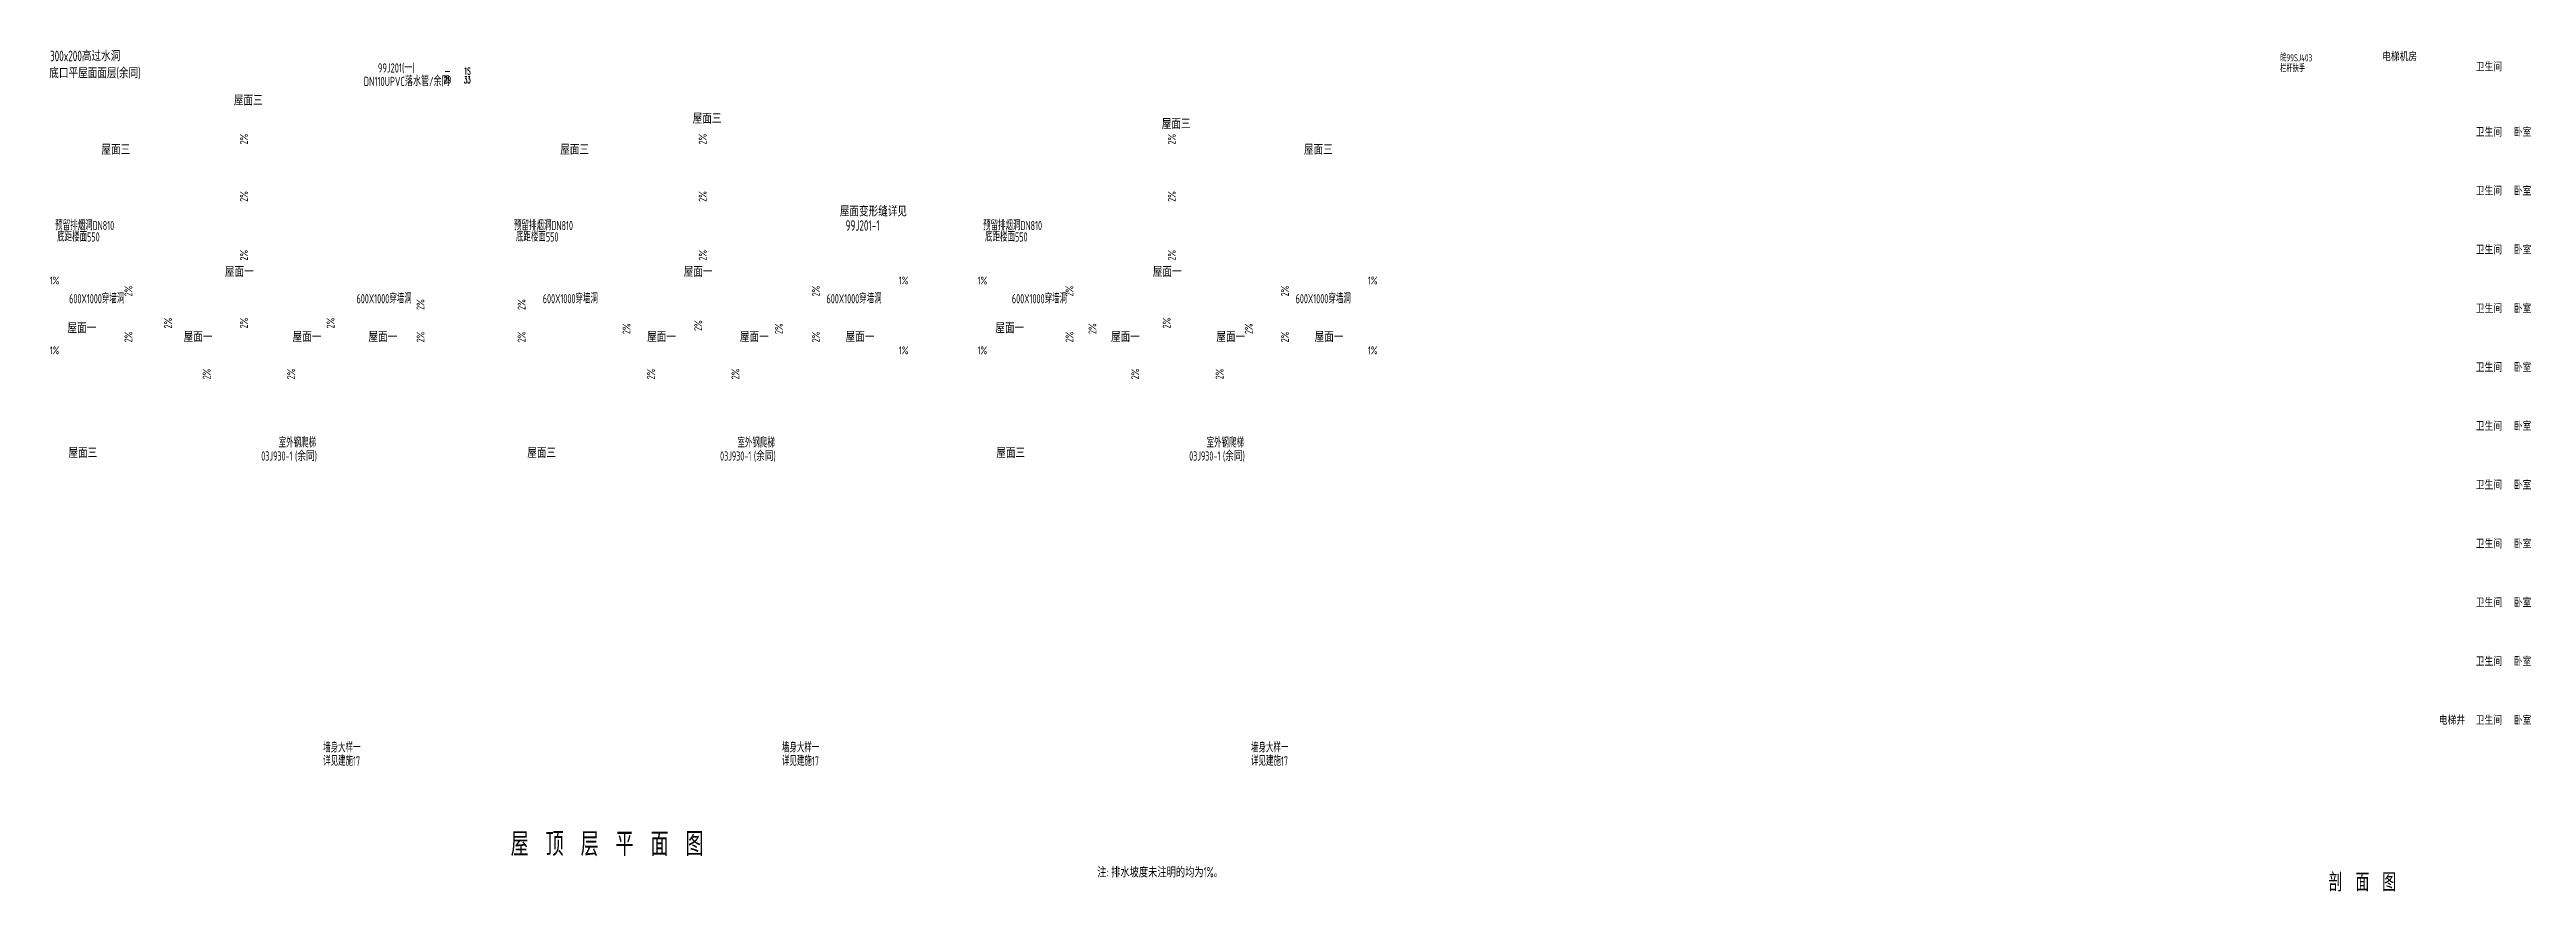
# Model space of a CAD drawing. Extents: x -726032 to 135930, y -151624 to 587044.
# Drawn here: x -131146 to -9028, y -29130 to 12388 of the extents above; entities that cross this region are included whole.
import ezdxf
from ezdxf.enums import TextEntityAlignment as Align

# ---------------------------------------------------------------- set-up
doc = ezdxf.new("R2010")
doc.units = 0
doc.header["$LTSCALE"] = 1000
doc.header["$MEASUREMENT"] = 0
for name, color, linetype in [('PUB_TEXT', 142, 'CONTINUOUS'), ('引线', 213, 'CONTINUOUS'), ('排水', 245, 'CONTINUOUS')]:
    doc.layers.add(name, color=color, linetype=linetype)
doc.styles.add('_HZST', font='txt.shx', dxfattribs={"width": 0.8, "bigfont": 'HZST.shx'})
doc.styles.add('_HZTXT', font='isocp.shx', dxfattribs={"width": 0.8, "bigfont": 'hztxt.shx'})
doc.styles.add('COMP', font='COMPLEX', dxfattribs={"bigfont": 'hztxt'})

msp = doc.modelspace()

# ---------------------------------------------------------------- texts
at = {"layer": 'PUB_TEXT', "style": '_HZTXT', "width": 0.8}
for s, p in [('电梯机房', (-16144.9, 11817.1)), ('卫生间', (-11526.9, 11311)), ('卫生间', (-11526.9, 8095.5)), ('卧室', (-9650.5, 8095.5)), ('卫生间', (-11526.9, 5195.5)), ('卧室', (-9650.5, 5195.5)), ('卫生间', (-11526.9, 2295.5)), ('卧室', (-9650.5, 2295.5)), ('卫生间', (-11526.9, -604.5)), ('卧室', (-9650.5, -604.5)), ('卫生间', (-11526.9, -3504.5)), ('卧室', (-9650.5, -3504.5)), ('卫生间', (-11526.9, -6404.5)), ('卧室', (-9650.5, -6404.5)), ('卫生间', (-11526.9, -9304.5)), ('卧室', (-9650.5, -9304.5)), ('卫生间', (-11526.9, -12204.5)), ('卧室', (-9650.5, -12204.5)), ('卫生间', (-11526.9, -15104.5)), ('卧室', (-9650.5, -15104.5)), ('卫生间', (-11526.9, -18004.5)), ('卧室', (-9650.5, -18004.5)), ('电梯井', (-13349.7, -20904.5)), ('卫生间', (-11526.9, -20904.5)), ('卧室', (-9650.5, -20904.5))]:
    msp.add_text(s, height=400, rotation=360, dxfattribs=at).set_placement(p)
at = {"layer": 'PUB_TEXT'}
for s, height, style, width, p in [('栏杆扶手', 350, '_HZTXT', 0.65, (-21169.8, 11278.9)), ('栏杆扶手', 350, '_HZTXT', 0.65, (-21169.8, 11278.9)), ('皖99SJ403', 350, '_HZTXT', 0.65, (-21169.8, 11805.5)), ('皖99SJ403', 350, '_HZTXT', 0.65, (-21169.8, 11805.5)), ('屋面三', 520, '_HZTXT', 0.7, (-122058, 9626.6)), ('屋面三', 520, '_HZTXT', 0.7, (-99438, 8733.2)), ('屋面三', 520, '_HZTXT', 0.7, (-76311, 8466.4)), ('屋面三', 520, '_HZTXT', 0.7, (-128588.6, 7196.6)), ('屋面三', 520, '_HZTXT', 0.7, (-105968.6, 7196.6)), ('屋面三', 520, '_HZTXT', 0.7, (-69300.6, 7196.6)), ('屋面一', 520, '_HZTXT', 0.7, (-122499.9, 1178.2)), ('屋面一', 520, '_HZTXT', 0.7, (-99879.9, 1178.2)), ('屋面一', 520, '_HZTXT', 0.7, (-76752.9, 1178.2)), ('屋面一', 520, '_HZTXT', 0.7, (-130262.6, -1600.8)), ('屋面一', 520, '_HZTXT', 0.7, (-84515.6, -1600.8)), ('屋面一', 520, '_HZTXT', 0.7, (-124535.1, -2035.8)), ('屋面一', 520, '_HZTXT', 0.7, (-119162.7, -2035.8)), ('屋面一', 520, '_HZTXT', 0.7, (-115422.1, -2035.8)), ('屋面一', 520, '_HZTXT', 0.7, (-101683.2, -2035.8)), ('屋面一', 520, '_HZTXT', 0.7, (-97109.1, -2035.8)), ('屋面一', 520, '_HZTXT', 0.7, (-91899.6, -2035.8)), ('屋面一', 520, '_HZTXT', 0.7, (-78812.4, -2035.8)), ('屋面一', 520, '_HZTXT', 0.7, (-73619.1, -2035.8)), ('屋面一', 520, '_HZTXT', 0.7, (-68772.6, -2035.8)), ('屋面三', 520, '_HZTXT', 0.7, (-130214.3, -7754.9)), ('屋面三', 520, '_HZTXT', 0.7, (-107594.3, -7754.9)), ('屋面三', 520, '_HZTXT', 0.7, (-84467.3, -7754.9)), ('屋 顶 层 平 面 图', 1170, '_HZST', 0.8, (-108410.9, -27381.6)), ('注: ', 520, '_HZTXT', 0.65, (-79494.9, -28442.8, -29952)), ('排水坡度未注明的均为1%。', 520, '_HZTXT', 0.65, (-78810, -28440.3, -29952)), ('剖 面 图', 900, '_HZST', 0.8, (-18787.3, -29129.7))]:
    msp.add_text(s, height=height, dxfattribs=dict(at, style=style, width=width)).set_placement(p)
at = {"layer": '引线', "style": '_HZTXT'}
for s, height, width, p in [('300x200高过水洞', 520, 0.7, (-131123.6, 11811.9)), ('底口平屋面面层(余同)', 520, 0.7, (-131157.4, 10973.7)), ('DN110UPVC落水管/余同', 455, 0.65, (-115650.7, 10587.7)), ('99J201(一)', 455, 0.65, (-114958.4, 11253.7)), ('预留排烟洞DN810', 455, 0.6, (-130866.3, 3480.4)), ('预留排烟洞DN810', 455, 0.6, (-108246.3, 3480.4)), ('屋面变形缝详见', 520, 0.7, (-92183.5, 4155.2)), ('99J201-1', 520, 0.7, (-91899.1, 3452.1)), ('预留排烟洞DN810', 455, 0.6, (-85119.3, 3480.4)), ('底距楼面550', 455, 0.6, (-130769.9, 2919.5)), ('底距楼面550', 455, 0.6, (-108149.9, 2919.5)), ('底距楼面550', 455, 0.6, (-85022.9, 2919.5)), ('600X1000穿墙洞', 455, 0.6, (-130179.9, -126.9)), ('600X1000穿墙洞', 455, 0.6, (-116011.7, -126.9)), ('600X1000穿墙洞', 455, 0.6, (-106828.8, -126.9)), ('600X1000穿墙洞', 455, 0.6, (-92839.9, -126.9)), ('600X1000穿墙洞', 455, 0.6, (-83701.8, -126.9)), ('600X1000穿墙洞', 455, 0.6, (-69712.9, -126.9)), ('室外钢爬梯', 455, 0.6, (-119849.8, -7236.3)), ('室外钢爬梯', 455, 0.6, (-97229.8, -7236.3)), ('室外钢爬梯', 455, 0.6, (-74102.8, -7236.3)), ('03J930-1', 455, 0.6, (-120707.4, -7883.2)), ('(余同)', 455, 0.7, (-119042.8, -7899.5)), ('03J930-1', 455, 0.6, (-98087.4, -7883.2)), ('(余同)', 455, 0.7, (-96422.8, -7899.5)), ('03J930-1', 455, 0.6, (-74960.4, -7883.2)), ('(余同)', 455, 0.7, (-73295.8, -7899.5)), ('墙身大样一', 455, 0.6, (-117657.4, -22265.8)), ('墙身大样一', 455, 0.6, (-95037.4, -22265.8)), ('墙身大样一', 455, 0.6, (-71910.4, -22265.8)), ('详见建施17', 455, 0.6, (-117657.4, -22928.7)), ('详见建施17', 455, 0.6, (-95037.4, -22928.7)), ('详见建施17', 455, 0.6, (-71910.4, -22928.7))]:
    msp.add_text(s, height=height, dxfattribs=dict(at, width=width)).set_placement(p)
at = {"layer": '引线', "style": 'COMP'}
for tag, text, width, p, p2 in [('29', '-', 0.617647, (-111691.8, 10732.5), (-111360.3, 10732.5)), ('-', '1', 1.166667, (-111691.8, 11161.5), (-111360.3, 11161.5)), ('33', '-', 0.636364, (-110716.8, 10732.5), (-110385.3, 10732.5)), ('1S', '1', 0.724138, (-110716.8, 11161.5), (-110385.3, 11161.5))]:
    msp.add_attdef(tag, text=text, height=331.5, dxfattribs=dict(at, width=width)).set_placement(p, p2, align=Align.FIT)
at = {"layer": '排水', "style": '_HZTXT', "width": 0.7}
for p in [(-121368.4, 7704.9), (-98748.4, 7704.9), (-75621.4, 7704.9), (-121368.4, 4878.4), (-98748.4, 4878.4), (-75621.4, 4878.4), (-121368.4, 1980.2), (-98748.4, 1980.2), (-75621.4, 1980.2), (-127063.7, 214.8), (-93171.9, 214.8), (-80667.2, 214.8), (-70044.9, 214.8), (-125110.1, -1366.1), (-121368.4, -1366.1), (-117096, -1366.1), (-112660.5, -453.6), (-107677.3, -453.6), (-102505.8, -1644.3), (-98971.4, -1489.9), (-94996.7, -1644.3), (-79534.6, -1644.3), (-75875.1, -1366.1), (-71828.3, -1644.3), (-127063.7, -2052.3), (-112660.5, -2052.3), (-107677.3, -2052.3), (-93171.9, -2052.3), (-80667.2, -2052.3), (-70044.9, -2052.3), (-123205.5, -3877), (-119042.2, -3877), (-101299.2, -3877), (-97135.9, -3877), (-77428.3, -3877), (-73265, -3877)]:
    msp.add_text('2%', height=390, rotation=90, dxfattribs=at).set_placement(p)
for p in [(-131136.2, 803.2), (-89276, 803.2), (-85389.2, 803.2), (-66149, 803.2), (-131136.2, -2641), (-89276, -2641), (-85389.2, -2641), (-66149, -2641)]:
    msp.add_text('1%', height=390, dxfattribs=at).set_placement(p)

doc.saveas('drawing.dxf')
